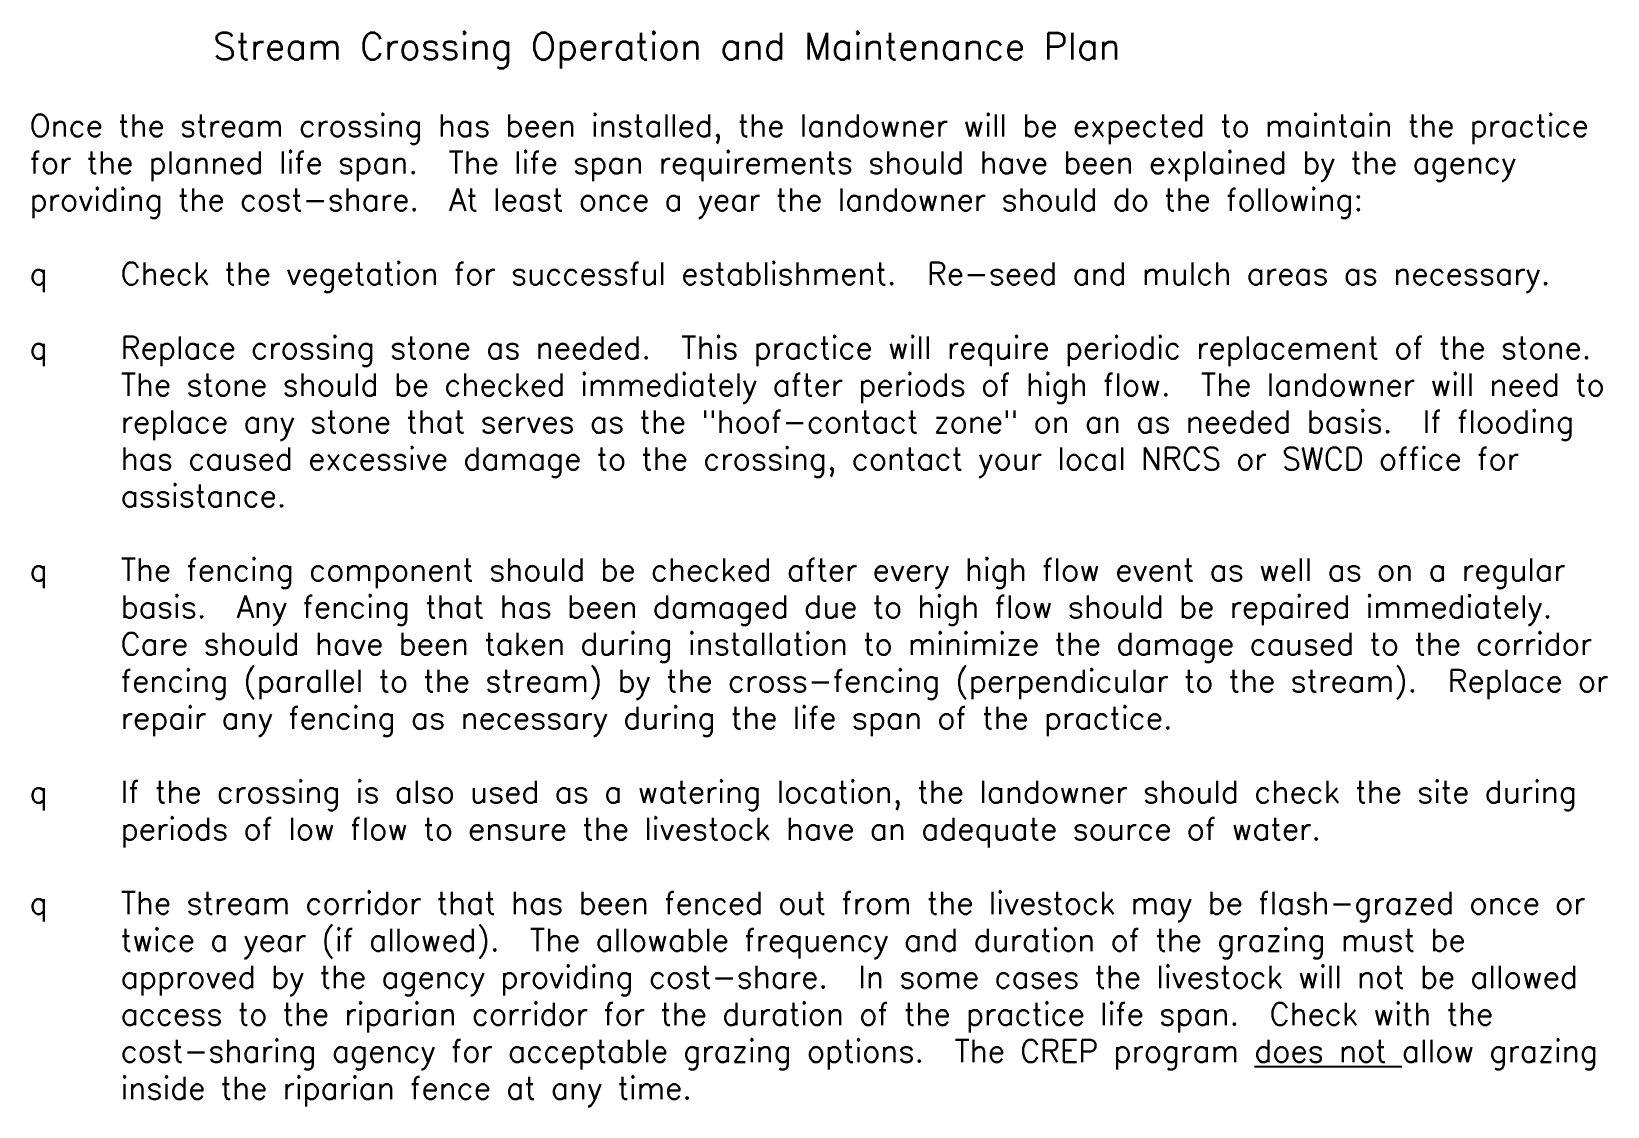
# Model space of a CAD drawing. Header units: feet. Extents: x -34.1 to 34.5, y 2.8 to 19.
# Drawn here: x 29.01 to 34.54, y 5.16 to 8.93 of the extents above; entities that cross this region are included whole.
import ezdxf

# ---------------------------------------------------------------- set-up
doc = ezdxf.new("R2010")
doc.units = ezdxf.units.FT
doc.header["$MEASUREMENT"] = 0
doc.styles.get("Standard").update_dxf_attribs({"font": 'romans.shx'})

msp = doc.modelspace()

# ---------------------------------------------------------------- texts
at = {"insert": (29.0031, 8.9271), "char_height": 0.2, "width": 6.008097, "attachment_point": 1}
msp.add_mtext('{\\H0.47x;          Stream Crossing Operation and Maintenance Plan\\P\\H0.8298x;\\POnce the stream crossing has been installed, the landowner will be expected to maintain the practice for the planned life span.  The life span requirements should have been explained by the agency providing the cost-share.  At least once a year the landowner should do the following:\\P\\P\\pi-0.32,l0.32,t0.32;q^ICheck the vegetation for successful establishment.  Re-seed and mulch areas as necessary.\\P\\pi0,l0,tz;\\P\\pi-0.32,l0.32,t0.32;q^IReplace crossing stone as needed.  This practice will require periodic replacement of the stone.  The stone should be checked immediately after periods of high flow.  The landowner will need to replace any stone that serves as the "hoof-contact zone" on an as needed basis.  If flooding has caused excessive damage to the crossing, contact your local NRCS or SWCD office for assistance.\\P\\pi0,l0,tz;\\P\\pi-0.32,l0.32,t0.32;q^IThe fencing component should be checked after every high flow event as well as on a regular basis.  Any fencing that has been damaged due to high flow should be repaired immediately.  Care should have been taken during installation to minimize the damage caused to the corridor fencing (parallel to the stream) by the cross-fencing (perpendicular to the stream).  Replace or repair any fencing as necessary during the life span of the practice.\\P\\pi0,l0,tz;\\P\\pi-0.32,l0.32,t0.32;q^IIf the crossing is also used as a watering location, the landowner should check the site during periods of low flow to ensure the livestock have an adequate source of water.\\P\\pi0,l0,tz;\\P\\pi-0.32,l0.32,t0.32;q^IThe stream corridor that has been fenced out from the livestock may be flash-grazed once or twice a year (if allowed).  The allowable frequency and duration of the grazing must be approved by the agency providing cost-share.  In some cases the livestock will not be allowed access to the riparian corridor for the duration of the practice life span.  Check with the cost-sharing agency for acceptable grazing options.  The CREP program \\Ldoes not\\l allow grazing inside the riparian fence at any time.\\H1.282x;}', dxfattribs=at)

doc.saveas('drawing.dxf')
